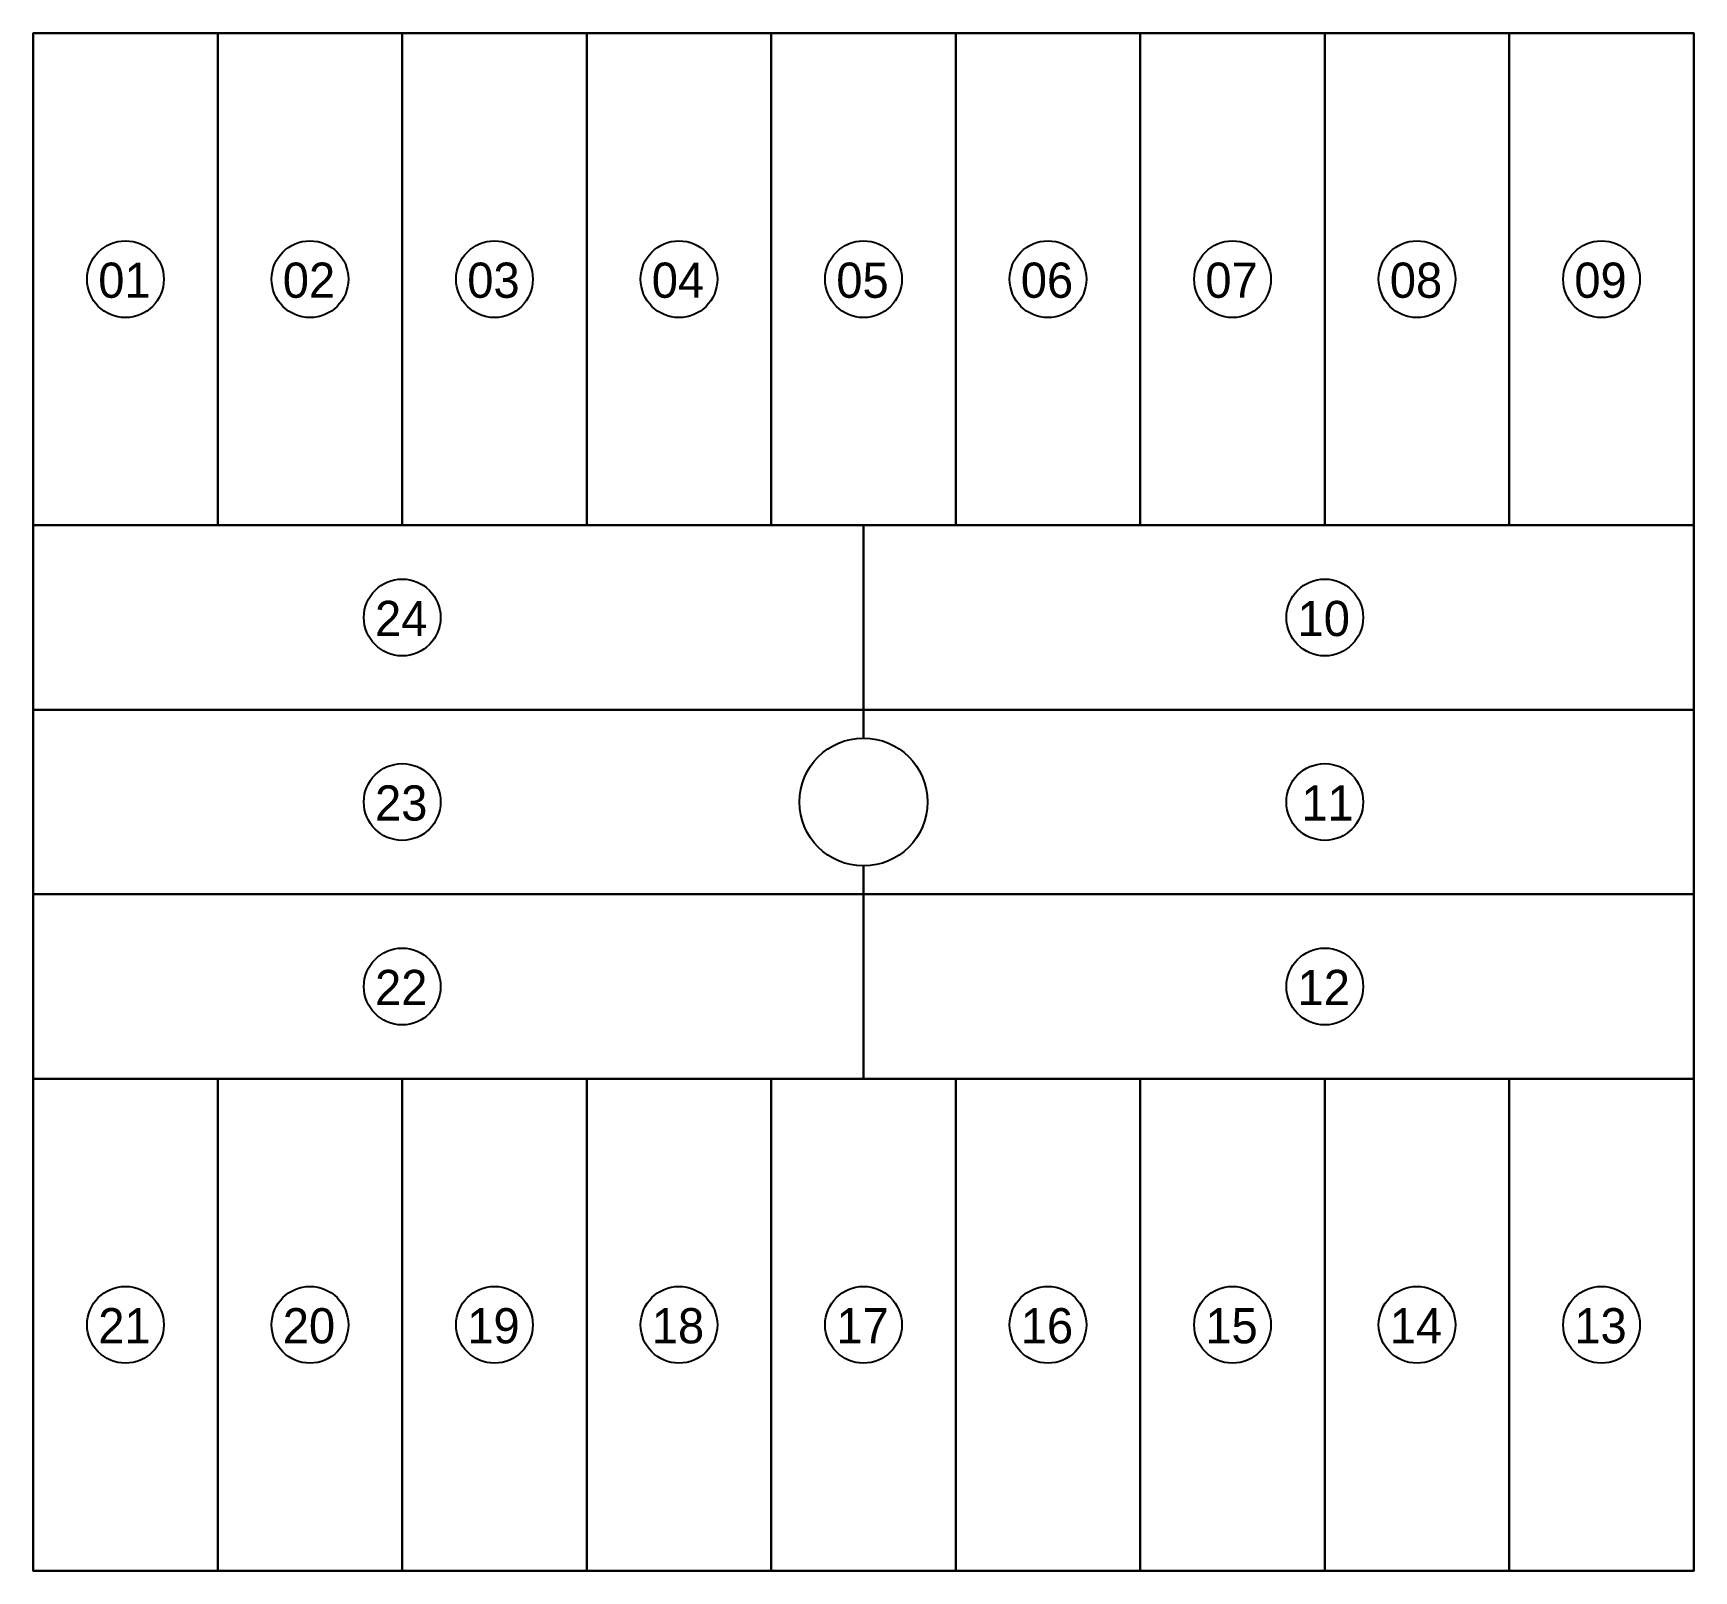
# Model space of a CAD drawing. Extents: x 1147957 to 1163904, y 18967063 to 18979615.
# Drawn here: x 1162533.2 to 1162668.2, y 18974539.9 to 18974664.9 of the extents above; entities that cross this region are included whole.
import ezdxf
from ezdxf.enums import TextEntityAlignment as Align

# ---------------------------------------------------------------- set-up
doc = ezdxf.new("R2010")
doc.units = 0
doc.header["$MEASUREMENT"] = 0
doc.layers.add('QUADRAS', color=7, linetype='CONTINUOUS')
doc.styles.add('STYLE-CHAR_FAST_FONT_I_0', font='CHAR_FAST_FONT.shx', dxfattribs={"oblique": 15})

msp = doc.modelspace()

# ---------------------------------------------------------------- texts
at = {"layer": 'QUADRAS', "style": 'STYLE-CHAR_FAST_FONT_I_0'}
for s, p in [('01', (1162538.522, 18974642.541)), ('02', (1162553.522, 18974642.541)), ('03', (1162568.522, 18974642.541)), ('04', (1162583.522, 18974642.541)), ('05', (1162598.522, 18974642.541)), ('06', (1162613.522, 18974642.541)), ('07', (1162628.522, 18974642.541)), ('08', (1162643.522, 18974642.541)), ('09', (1162658.522, 18974642.541)), ('24', (1162561.022, 18974615.041)), ('10', (1162636.022, 18974615.041)), ('23', (1162561.022, 18974600.041)), ('11', (1162636.331, 18974600.041)), ('22', (1162561.022, 18974585.041)), ('12', (1162636.022, 18974585.041)), ('21', (1162538.522, 18974557.541)), ('20', (1162553.522, 18974557.541)), ('19', (1162568.522, 18974557.541)), ('18', (1162583.522, 18974557.541)), ('17', (1162598.522, 18974557.541)), ('16', (1162613.522, 18974557.541)), ('15', (1162628.522, 18974557.541)), ('14', (1162643.522, 18974557.541)), ('13', (1162658.522, 18974557.541))]:
    msp.add_text(s, height=2.862, dxfattribs=at).set_placement(p, align=Align.BOTTOM_LEFT)

# ---------------------------------------------------------------- linework, layer by layer
at = {"layer": 'QUADRAS'}
for points in [[(1162533.233, 18974664.91), (1162668.233, 18974664.91), (1162668.233, 18974539.91), (1162533.233, 18974539.91)], [(1162533.233, 18974624.91), (1162548.233, 18974624.91), (1162548.233, 18974664.91), (1162533.233, 18974664.91)], [(1162548.233, 18974624.91), (1162563.233, 18974624.91), (1162563.233, 18974664.91), (1162548.233, 18974664.91)], [(1162563.233, 18974624.91), (1162578.233, 18974624.91), (1162578.233, 18974664.91), (1162563.233, 18974664.91)], [(1162578.233, 18974624.91), (1162593.233, 18974624.91), (1162593.233, 18974664.91), (1162578.233, 18974664.91)], [(1162593.233, 18974624.91), (1162608.233, 18974624.91), (1162608.233, 18974664.91), (1162593.233, 18974664.91)], [(1162608.233, 18974624.91), (1162623.233, 18974624.91), (1162623.233, 18974664.91), (1162608.233, 18974664.91)], [(1162623.233, 18974624.91), (1162638.233, 18974624.91), (1162638.233, 18974664.91), (1162623.233, 18974664.91)], [(1162638.233, 18974624.91), (1162653.233, 18974624.91), (1162653.233, 18974664.91), (1162638.233, 18974664.91)], [(1162653.233, 18974624.91), (1162668.233, 18974624.91), (1162668.233, 18974664.91), (1162653.233, 18974664.91)], [(1162600.733, 18974609.91), (1162600.733, 18974624.91), (1162533.233, 18974624.91), (1162533.233, 18974609.91)], [(1162668.233, 18974609.91), (1162668.233, 18974624.91), (1162600.733, 18974624.91), (1162600.733, 18974609.91)], [(1162600.733, 18974579.91), (1162600.733, 18974594.91), (1162533.233, 18974594.91), (1162533.233, 18974579.91)], [(1162668.233, 18974579.91), (1162668.233, 18974594.91), (1162600.733, 18974594.91), (1162600.733, 18974579.91)], [(1162533.233, 18974539.91), (1162548.233, 18974539.91), (1162548.233, 18974579.91), (1162533.233, 18974579.91)], [(1162548.233, 18974539.91), (1162563.233, 18974539.91), (1162563.233, 18974579.91), (1162548.233, 18974579.91)], [(1162563.233, 18974539.91), (1162578.233, 18974539.91), (1162578.233, 18974579.91), (1162563.233, 18974579.91)], [(1162578.233, 18974539.91), (1162593.233, 18974539.91), (1162593.233, 18974579.91), (1162578.233, 18974579.91)], [(1162593.233, 18974539.91), (1162608.233, 18974539.91), (1162608.233, 18974579.91), (1162593.233, 18974579.91)], [(1162608.233, 18974539.91), (1162623.233, 18974539.91), (1162623.233, 18974579.91), (1162608.233, 18974579.91)], [(1162623.233, 18974539.91), (1162638.233, 18974539.91), (1162638.233, 18974579.91), (1162623.233, 18974579.91)], [(1162638.233, 18974539.91), (1162653.233, 18974539.91), (1162653.233, 18974579.91), (1162638.233, 18974579.91)], [(1162653.233, 18974539.91), (1162668.233, 18974539.91), (1162668.233, 18974579.91), (1162653.233, 18974579.91)]]:
    msp.add_lwpolyline(points, close=True, dxfattribs=at)
for points in [[(1162600.733, 18974607.61), (1162600.733, 18974609.91), (1162533.233, 18974609.91), (1162533.233, 18974594.91), (1162600.733, 18974594.91), (1162600.733, 18974597.21)], [(1162600.733, 18974597.21), (1162600.733, 18974594.91), (1162668.233, 18974594.91), (1162668.233, 18974609.91), (1162600.733, 18974609.91), (1162600.733, 18974607.61)]]:
    msp.add_lwpolyline(points, dxfattribs=at)
for centre, radius in [((1162540.733, 18974644.91), 3.12), ((1162555.733, 18974644.91), 3.12), ((1162570.733, 18974644.91), 3.12), ((1162585.733, 18974644.91), 3.12), ((1162600.733, 18974644.91), 3.12), ((1162615.733, 18974644.91), 3.12), ((1162630.733, 18974644.91), 3.12), ((1162645.733, 18974644.91), 3.12), ((1162660.733, 18974644.91), 3.12), ((1162563.233, 18974617.41), 3.12), ((1162638.233, 18974617.41), 3.12), ((1162600.733, 18974602.41), 5.2), ((1162563.233, 18974602.41), 3.12), ((1162638.233, 18974602.41), 3.12), ((1162563.233, 18974587.41), 3.12), ((1162638.233, 18974587.41), 3.12), ((1162540.733, 18974559.91), 3.12), ((1162555.733, 18974559.91), 3.12), ((1162570.733, 18974559.91), 3.12), ((1162585.733, 18974559.91), 3.12), ((1162600.733, 18974559.91), 3.12), ((1162615.733, 18974559.91), 3.12), ((1162630.733, 18974559.91), 3.12), ((1162645.733, 18974559.91), 3.12), ((1162660.733, 18974559.91), 3.12)]:
    msp.add_circle(centre, radius, dxfattribs=at)

msp.set_redraw_order([(e.dxf.handle, doc.entitydb.next_handle()) for e in msp.query("TEXT MTEXT ATTDEF DIMENSION ARC_DIMENSION")])  # texts and dimensions are drawn at this point

doc.saveas('drawing.dxf')
